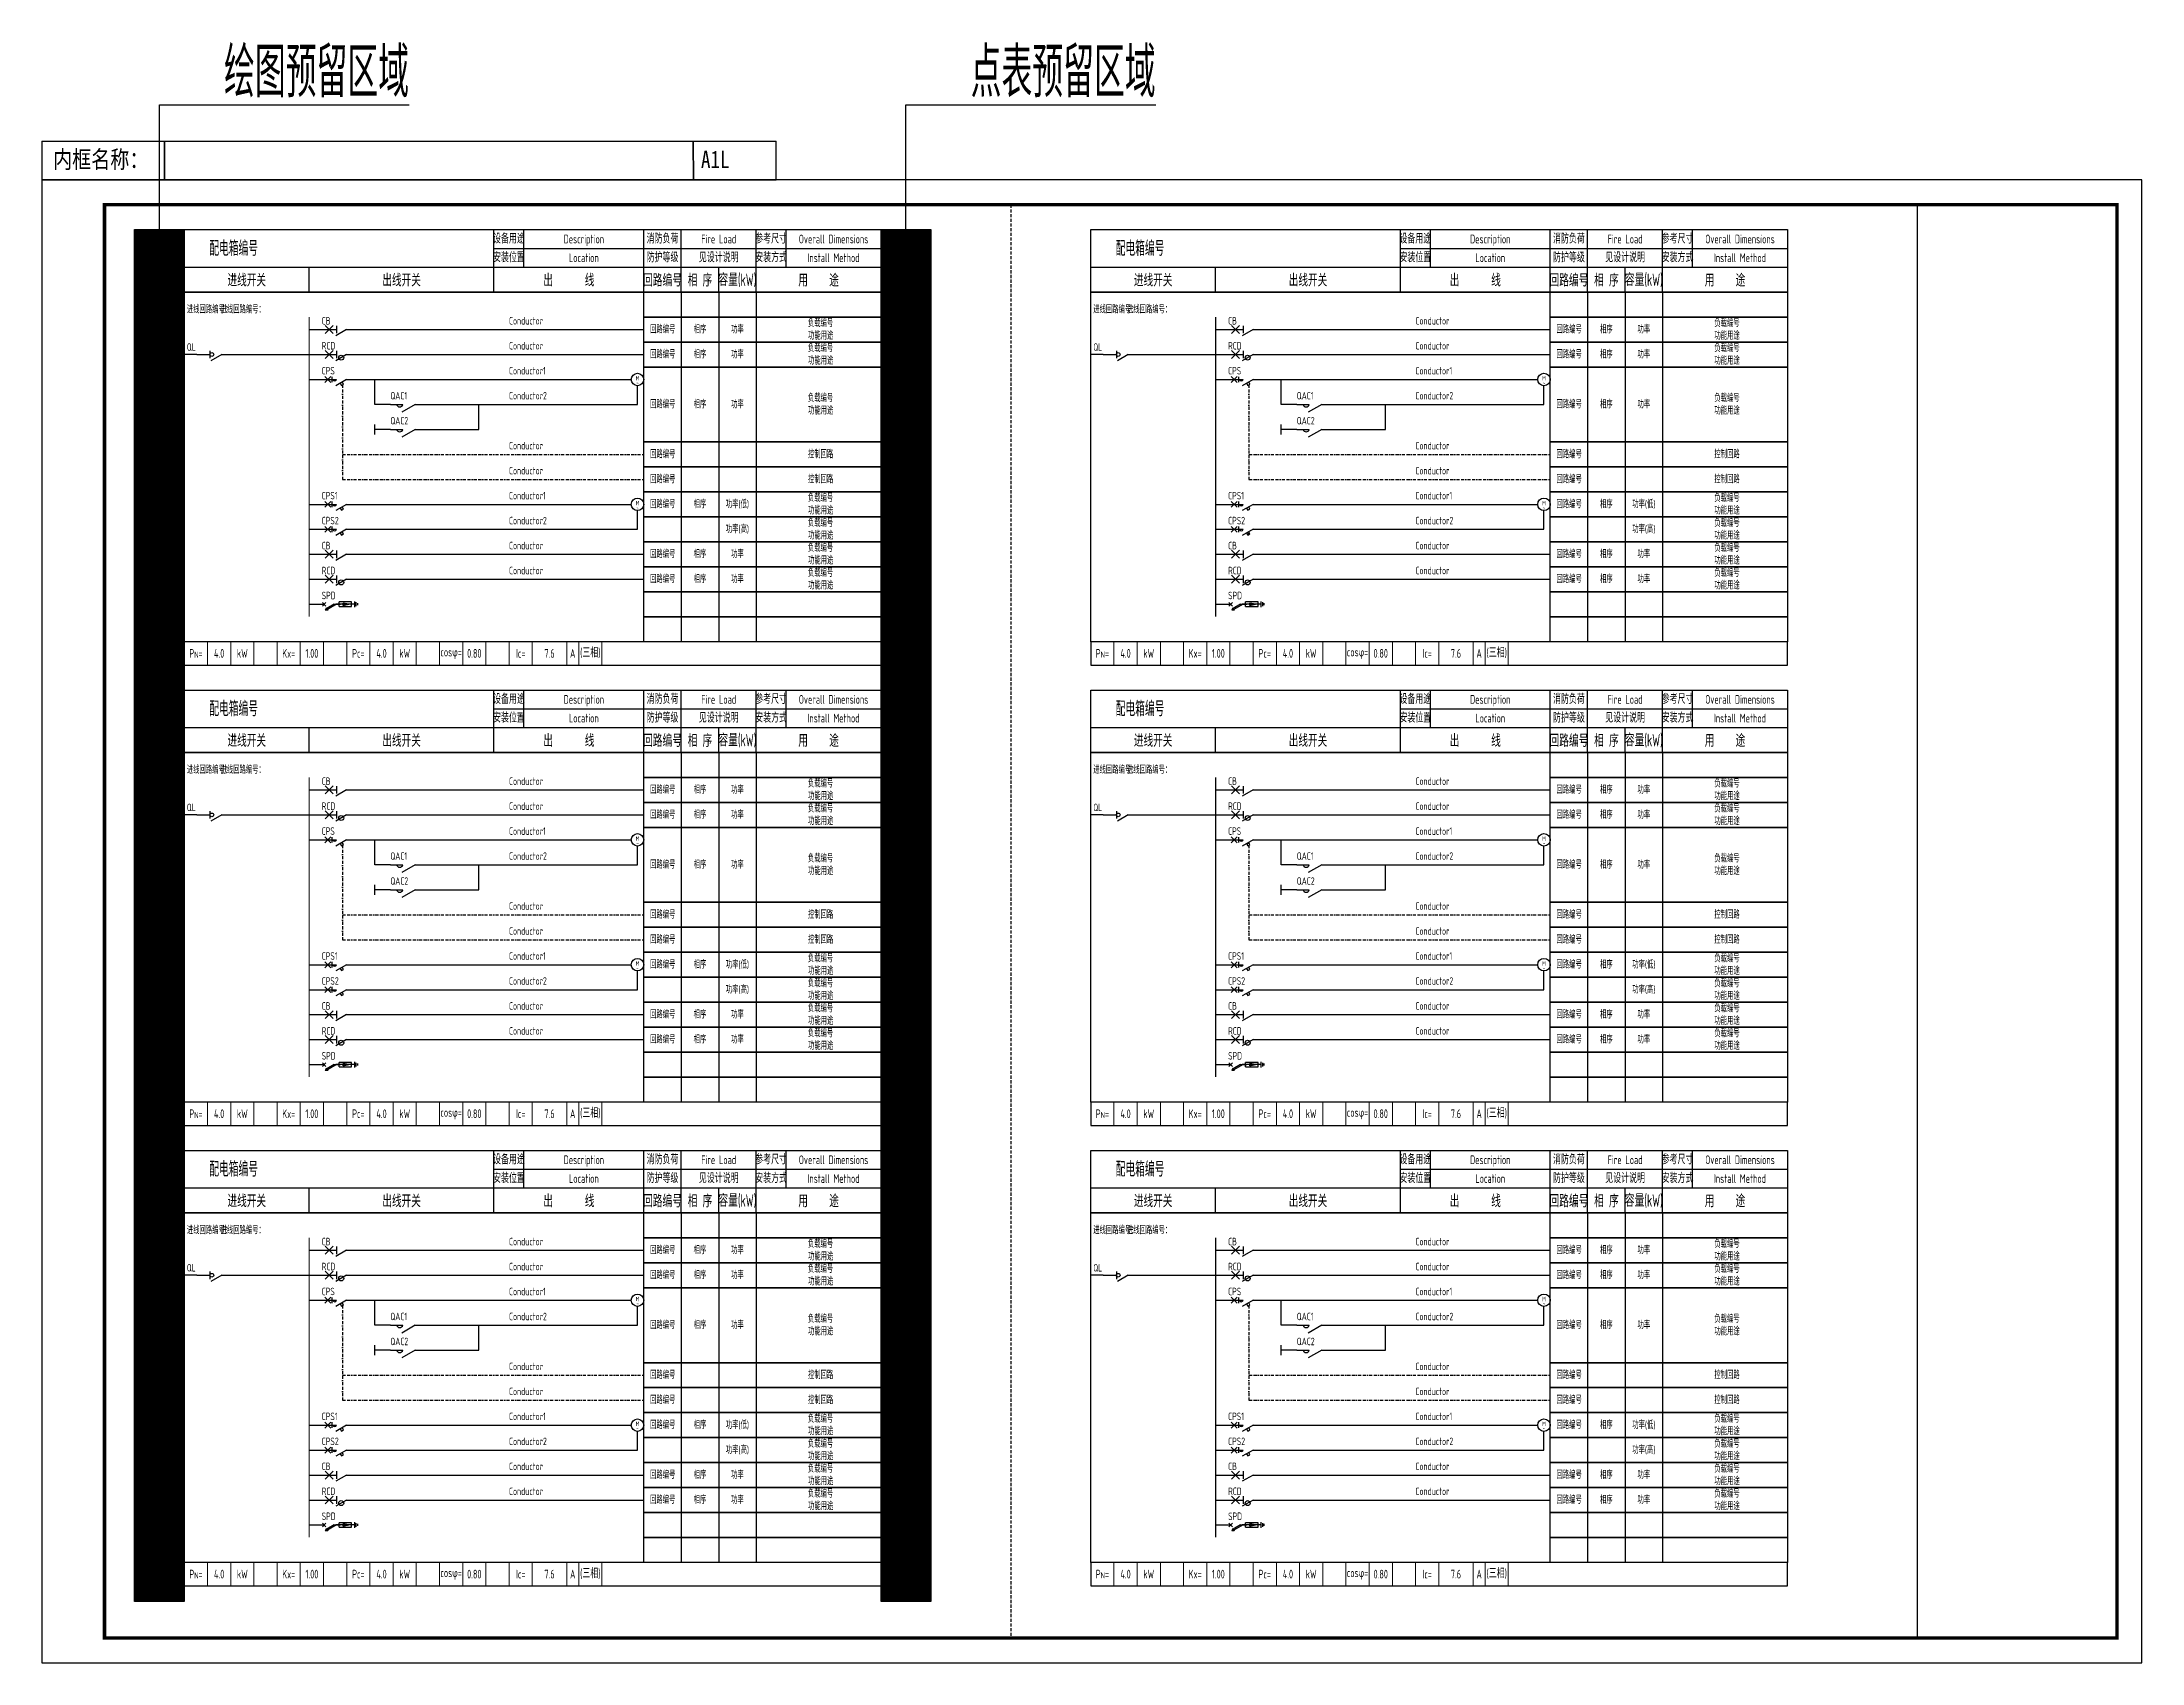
# Model space of a CAD drawing. Header units: millimetres. Extents: x -33464 to 217351, y -4000 to 120872.
# Drawn here: x 0 to 84100, y 0 to 64915 of the extents above; entities that cross this region are included whole.
import ezdxf
from ezdxf.enums import TextEntityAlignment as Align

# ---------------------------------------------------------------- set-up
doc = ezdxf.new("R2010")
doc.units = ezdxf.units.MM
doc.header["$LTSCALE"] = 500
doc.header["$MEASUREMENT"] = 0
for name, pattern in [('BORDER2', [0.875, 0.25, -0.125, 0.25, -0.125, 0, -0.125]), ('CONTINOUS', [2000000.0, 1000000.0, 1000000.0]), ('HIDDEN', [0.375, 0.25, -0.125])]:
    doc.linetypes.add(name, pattern=pattern)
for name, color, linetype in [('E-CTRL-WIRE', 3, 'BORDER2'), ('E-POWR-DEVC', 3, 'Continuous'), ('E-UNIV-AB', 1, 'Continuous'), ('E-UNIV-DIAG', 2, 'Continuous'), ('E-UNIV-EL', 140, 'Continuous'), ('E-UNIV-NOTE', 6, 'Continuous'), ('E-UNIV-Oppo', 3, 'Continuous'), ('E-UNIV-WIRE', 4, 'Continuous')]:
    doc.layers.add(name, color=color, linetype=linetype)
doc.layers.add('内框', color=8, linetype='Continuous', plot=False)
doc.layers.add('注释', color=7, linetype='Continuous', plot=False)
doc.styles.add('TH-STYLE3', font='tssdeng.shx', dxfattribs={"width": 0.7, "bigfont": 'tssdchn.shx'})
doc.styles.add('黑体', font='')
doc.styles.get('黑体').set_extended_font_data('SimHei')

msp = doc.modelspace()

# ---------------------------------------------------------------- texts
at = {"layer": 'E-UNIV-NOTE', "style": 'TH-STYLE3'}
for s, height, width, p in [('设备用途', 350, 0.7, (18700, 57025)), ('Description', 350, 0.7, (21700, 57025)), ('消防负荷', 350, 0.7, (24850, 57025)), ('Fire Load', 350, 0.7, (27100, 57025)), ('参考尺寸', 350, 0.7, (29200, 57025)), ('Overall Dimensions', 350, 0.7, (31700, 57025)), ('设备用途', 350, 0.7, (55000, 57025)), ('Description', 350, 0.7, (58000, 57025)), ('消防负荷', 350, 0.7, (61150, 57025)), ('Fire Load', 350, 0.7, (63400, 57025)), ('参考尺寸', 350, 0.7, (65500, 57025)), ('Overall Dimensions', 350, 0.7, (68000, 57025)), ('安装位置', 350, 0.7, (18700, 56275)), ('Location', 350, 0.7, (21700, 56275)), ('防护等级', 350, 0.7, (24850, 56275)), ('见设计说明', 350, 0.7, (27100, 56275)), ('安装方式', 350, 0.7, (29200, 56275)), ('Install Method', 350, 0.7, (31700, 56275)), ('安装位置', 350, 0.7, (55000, 56275)), ('Location', 350, 0.7, (58000, 56275)), ('防护等级', 350, 0.7, (61150, 56275)), ('见设计说明', 350, 0.7, (63400, 56275)), ('安装方式', 350, 0.7, (65500, 56275)), ('Install Method', 350, 0.7, (68000, 56275)), ('相序', 300, 0.65, (26350, 53400)), ('功率', 300, 0.65, (27850, 53400)), ('相序', 300, 0.65, (62650, 53400)), ('功率', 300, 0.65, (64150, 53400)), ('相序', 300, 0.65, (26350, 52400)), ('功率', 300, 0.65, (27850, 52400)), ('相序', 300, 0.65, (62650, 52400)), ('功率', 300, 0.65, (64150, 52400)), ('相序', 300, 0.65, (26350, 50400)), ('功率', 300, 0.65, (27850, 50400)), ('相序', 300, 0.65, (62650, 50400)), ('功率', 300, 0.65, (64150, 50400)), ('相序', 300, 0.65, (26350, 46400)), ('功率(低)', 300, 0.65, (27850, 46400)), ('相序', 300, 0.65, (62650, 46400)), ('功率(低)', 300, 0.65, (64150, 46400)), ('功率(高)', 300, 0.65, (27850, 45400)), ('功率(高)', 300, 0.65, (64150, 45400)), ('相序', 300, 0.65, (26350, 44400)), ('功率', 300, 0.65, (27850, 44400)), ('相序', 300, 0.65, (62650, 44400)), ('功率', 300, 0.65, (64150, 44400)), ('相序', 300, 0.65, (26350, 43400)), ('功率', 300, 0.65, (27850, 43400)), ('相序', 300, 0.65, (62650, 43400)), ('功率', 300, 0.65, (64150, 43400)), ('设备用途', 350, 0.7, (18700, 38589)), ('Description', 350, 0.7, (21700, 38589)), ('消防负荷', 350, 0.7, (24850, 38589)), ('Fire Load', 350, 0.7, (27100, 38589)), ('参考尺寸', 350, 0.7, (29200, 38589)), ('Overall Dimensions', 350, 0.7, (31700, 38589)), ('设备用途', 350, 0.7, (55000, 38589)), ('Description', 350, 0.7, (58000, 38589)), ('消防负荷', 350, 0.7, (61150, 38589)), ('Fire Load', 350, 0.7, (63400, 38589)), ('参考尺寸', 350, 0.7, (65500, 38589)), ('Overall Dimensions', 350, 0.7, (68000, 38589)), ('安装位置', 350, 0.7, (18700, 37839)), ('Location', 350, 0.7, (21700, 37839)), ('防护等级', 350, 0.7, (24850, 37839)), ('见设计说明', 350, 0.7, (27100, 37839)), ('安装方式', 350, 0.7, (29200, 37839)), ('Install Method', 350, 0.7, (31700, 37839)), ('安装位置', 350, 0.7, (55000, 37839)), ('Location', 350, 0.7, (58000, 37839)), ('防护等级', 350, 0.7, (61150, 37839)), ('见设计说明', 350, 0.7, (63400, 37839)), ('安装方式', 350, 0.7, (65500, 37839)), ('Install Method', 350, 0.7, (68000, 37839)), ('相序', 300, 0.65, (26350, 34964)), ('功率', 300, 0.65, (27850, 34964)), ('相序', 300, 0.65, (62650, 34964)), ('功率', 300, 0.65, (64150, 34964)), ('相序', 300, 0.65, (26350, 33964)), ('功率', 300, 0.65, (27850, 33964)), ('相序', 300, 0.65, (62650, 33964)), ('功率', 300, 0.65, (64150, 33964)), ('相序', 300, 0.65, (26350, 31964)), ('功率', 300, 0.65, (27850, 31964)), ('相序', 300, 0.65, (62650, 31964)), ('功率', 300, 0.65, (64150, 31964)), ('相序', 300, 0.65, (26350, 27964)), ('功率(低)', 300, 0.65, (27850, 27964)), ('相序', 300, 0.65, (62650, 27964)), ('功率(低)', 300, 0.65, (64150, 27964)), ('功率(高)', 300, 0.65, (27850, 26964)), ('功率(高)', 300, 0.65, (64150, 26964)), ('相序', 300, 0.65, (26350, 25964)), ('功率', 300, 0.65, (27850, 25964)), ('相序', 300, 0.65, (62650, 25964)), ('功率', 300, 0.65, (64150, 25964)), ('相序', 300, 0.65, (26350, 24964)), ('功率', 300, 0.65, (27850, 24964)), ('相序', 300, 0.65, (62650, 24964)), ('功率', 300, 0.65, (64150, 24964)), ('设备用途', 350, 0.7, (18700, 20152)), ('Description', 350, 0.7, (21700, 20152)), ('消防负荷', 350, 0.7, (24850, 20152)), ('Fire Load', 350, 0.7, (27100, 20152)), ('参考尺寸', 350, 0.7, (29200, 20152)), ('Overall Dimensions', 350, 0.7, (31700, 20152)), ('设备用途', 350, 0.7, (55000, 20152)), ('Description', 350, 0.7, (58000, 20152)), ('消防负荷', 350, 0.7, (61150, 20152)), ('Fire Load', 350, 0.7, (63400, 20152)), ('参考尺寸', 350, 0.7, (65500, 20152)), ('Overall Dimensions', 350, 0.7, (68000, 20152)), ('安装位置', 350, 0.7, (18700, 19402)), ('Location', 350, 0.7, (21700, 19402)), ('防护等级', 350, 0.7, (24850, 19402)), ('见设计说明', 350, 0.7, (27100, 19402)), ('安装方式', 350, 0.7, (29200, 19402)), ('Install Method', 350, 0.7, (31700, 19402)), ('安装位置', 350, 0.7, (55000, 19402)), ('Location', 350, 0.7, (58000, 19402)), ('防护等级', 350, 0.7, (61150, 19402)), ('见设计说明', 350, 0.7, (63400, 19402)), ('安装方式', 350, 0.7, (65500, 19402)), ('Install Method', 350, 0.7, (68000, 19402)), ('相序', 300, 0.65, (26350, 16527)), ('功率', 300, 0.65, (27850, 16527)), ('相序', 300, 0.65, (62650, 16527)), ('功率', 300, 0.65, (64150, 16527)), ('相序', 300, 0.65, (26350, 15527)), ('功率', 300, 0.65, (27850, 15527)), ('相序', 300, 0.65, (62650, 15527)), ('功率', 300, 0.65, (64150, 15527)), ('相序', 300, 0.65, (26350, 13527)), ('功率', 300, 0.65, (27850, 13527)), ('相序', 300, 0.65, (62650, 13527)), ('功率', 300, 0.65, (64150, 13527)), ('相序', 300, 0.65, (26350, 9527)), ('功率(低)', 300, 0.65, (27850, 9527)), ('相序', 300, 0.65, (62650, 9527)), ('功率(低)', 300, 0.65, (64150, 9527)), ('功率(高)', 300, 0.65, (27850, 8527)), ('功率(高)', 300, 0.65, (64150, 8527)), ('相序', 300, 0.65, (26350, 7527)), ('功率', 300, 0.65, (27850, 7527)), ('相序', 300, 0.65, (62650, 7527)), ('功率', 300, 0.65, (64150, 7527)), ('相序', 300, 0.65, (26350, 6527)), ('功率', 300, 0.65, (27850, 6527)), ('相序', 300, 0.65, (62650, 6527)), ('功率', 300, 0.65, (64150, 6527))]:
    msp.add_text(s, height=height, dxfattribs=dict(at, width=width)).set_placement(p, align=Align.MIDDLE_CENTER)
at = {"layer": 'E-UNIV-NOTE', "style": 'TH-STYLE3', "width": 0.65}
for s, height, p in [('配电箱编号', 600, (6700, 56650)), ('配电箱编号', 600, (43000, 56650)), ('负载编号', 300, (30673, 53650)), ('负载编号', 300, (66973, 53650)), ('回路编号', 300, (24350, 53400)), ('功能用途', 300, (30677, 53150)), ('回路编号', 300, (60650, 53400)), ('功能用途', 300, (66977, 53150)), ('回路编号', 300, (24350, 52400)), ('负载编号', 300, (30673, 52650)), ('功能用途', 300, (30677, 52150)), ('回路编号', 300, (60650, 52400)), ('负载编号', 300, (66973, 52650)), ('功能用途', 300, (66977, 52150)), ('回路编号', 300, (24350, 50400)), ('负载编号', 300, (30673, 50650)), ('回路编号', 300, (60650, 50400)), ('负载编号', 300, (66973, 50650)), ('功能用途', 300, (30677, 50150)), ('功能用途', 300, (66977, 50150)), ('回路编号', 300, (24350, 48400)), ('控制回路', 300, (30674, 48400)), ('回路编号', 300, (60650, 48400)), ('控制回路', 300, (66974, 48400)), ('回路编号', 300, (24350, 47400)), ('控制回路', 300, (30674, 47400)), ('回路编号', 300, (60650, 47400)), ('控制回路', 300, (66974, 47400)), ('回路编号', 300, (24350, 46400)), ('负载编号', 300, (30673, 46650)), ('功能用途', 300, (30677, 46150)), ('回路编号', 300, (60650, 46400)), ('负载编号', 300, (66973, 46650)), ('功能用途', 300, (66977, 46150)), ('负载编号', 300, (30673, 45650)), ('负载编号', 300, (66973, 45650)), ('回路编号', 300, (24350, 44400)), ('负载编号', 300, (30673, 44650)), ('功能用途', 300, (30677, 45150)), ('回路编号', 300, (60650, 44400)), ('负载编号', 300, (66973, 44650)), ('功能用途', 300, (66977, 45150)), ('负载编号', 300, (30673, 43650)), ('功能用途', 300, (30677, 44150)), ('负载编号', 300, (66973, 43650)), ('功能用途', 300, (66977, 44150)), ('回路编号', 300, (24350, 43400)), ('功能用途', 300, (30677, 43150)), ('回路编号', 300, (60650, 43400)), ('功能用途', 300, (66977, 43150)), ('配电箱编号', 600, (6700, 38214)), ('配电箱编号', 600, (43000, 38214)), ('负载编号', 300, (30673, 35214)), ('负载编号', 300, (66973, 35214)), ('回路编号', 300, (24350, 34964)), ('功能用途', 300, (30677, 34714)), ('回路编号', 300, (60650, 34964)), ('功能用途', 300, (66977, 34714)), ('回路编号', 300, (24350, 33964)), ('负载编号', 300, (30673, 34214)), ('功能用途', 300, (30677, 33714)), ('回路编号', 300, (60650, 33964)), ('负载编号', 300, (66973, 34214)), ('功能用途', 300, (66977, 33714)), ('回路编号', 300, (24350, 31964)), ('负载编号', 300, (30673, 32214)), ('回路编号', 300, (60650, 31964)), ('负载编号', 300, (66973, 32214)), ('功能用途', 300, (30677, 31714)), ('功能用途', 300, (66977, 31714)), ('回路编号', 300, (24350, 29964)), ('控制回路', 300, (30674, 29964)), ('回路编号', 300, (60650, 29964)), ('控制回路', 300, (66974, 29964)), ('回路编号', 300, (24350, 28964)), ('控制回路', 300, (30674, 28964)), ('回路编号', 300, (60650, 28964)), ('控制回路', 300, (66974, 28964)), ('回路编号', 300, (24350, 27964)), ('负载编号', 300, (30673, 28214)), ('功能用途', 300, (30677, 27714)), ('回路编号', 300, (60650, 27964)), ('负载编号', 300, (66973, 28214)), ('功能用途', 300, (66977, 27714)), ('负载编号', 300, (30673, 27214)), ('负载编号', 300, (66973, 27214)), ('回路编号', 300, (24350, 25964)), ('负载编号', 300, (30673, 26214)), ('功能用途', 300, (30677, 26714)), ('回路编号', 300, (60650, 25964)), ('负载编号', 300, (66973, 26214)), ('功能用途', 300, (66977, 26714)), ('负载编号', 300, (30673, 25214)), ('功能用途', 300, (30677, 25714)), ('负载编号', 300, (66973, 25214)), ('功能用途', 300, (66977, 25714)), ('回路编号', 300, (24350, 24964)), ('功能用途', 300, (30677, 24714)), ('回路编号', 300, (60650, 24964)), ('功能用途', 300, (66977, 24714)), ('配电箱编号', 600, (6700, 19777)), ('配电箱编号', 600, (43000, 19777)), ('负载编号', 300, (30673, 16777)), ('负载编号', 300, (66973, 16777)), ('回路编号', 300, (24350, 16527)), ('功能用途', 300, (30677, 16277)), ('回路编号', 300, (60650, 16527)), ('功能用途', 300, (66977, 16277)), ('回路编号', 300, (24350, 15527)), ('负载编号', 300, (30673, 15777)), ('功能用途', 300, (30677, 15277)), ('回路编号', 300, (60650, 15527)), ('负载编号', 300, (66973, 15777)), ('功能用途', 300, (66977, 15277)), ('回路编号', 300, (24350, 13527)), ('负载编号', 300, (30673, 13777)), ('功能用途', 300, (30677, 13277)), ('回路编号', 300, (60650, 13527)), ('负载编号', 300, (66973, 13777)), ('功能用途', 300, (66977, 13277)), ('回路编号', 300, (24350, 11527)), ('控制回路', 300, (30674, 11527)), ('回路编号', 300, (60650, 11527)), ('控制回路', 300, (66974, 11527)), ('回路编号', 300, (24350, 10527)), ('控制回路', 300, (30674, 10527)), ('回路编号', 300, (60650, 10527)), ('控制回路', 300, (66974, 10527)), ('回路编号', 300, (24350, 9527)), ('负载编号', 300, (30673, 9777)), ('功能用途', 300, (30677, 9277)), ('回路编号', 300, (60650, 9527)), ('负载编号', 300, (66973, 9777)), ('功能用途', 300, (66977, 9277)), ('负载编号', 300, (30673, 8777)), ('功能用途', 300, (30677, 8277)), ('负载编号', 300, (66973, 8777)), ('功能用途', 300, (66977, 8277)), ('回路编号', 300, (24350, 7527)), ('负载编号', 300, (30673, 7777)), ('回路编号', 300, (60650, 7527)), ('负载编号', 300, (66973, 7777)), ('负载编号', 300, (30673, 6777)), ('功能用途', 300, (30677, 7277)), ('负载编号', 300, (66973, 6777)), ('功能用途', 300, (66977, 7277)), ('回路编号', 300, (24350, 6527)), ('功能用途', 300, (30677, 6277)), ('回路编号', 300, (60650, 6527)), ('功能用途', 300, (66977, 6277))]:
    msp.add_text(s, height=height, dxfattribs=at).set_placement(p, align=Align.MIDDLE_LEFT)
at = {"layer": 'E-UNIV-NOTE', "style": 'TH-STYLE3'}
for s, width, p in [('进线开关', 0.7, (8200, 55400)), ('出线开关', 0.7, (14400, 55400)), ('出      线', 0.7, (21100, 55400)), ('回路编号', 0.6, (24850, 55400)), ('相 序', 0.7, (26350, 55400)), ('容量(kW)', 0.6, (27850, 55400)), ('用    途', 0.7, (31100, 55400)), ('进线开关', 0.7, (44500, 55400)), ('出线开关', 0.7, (50700, 55400)), ('出      线', 0.7, (57400, 55400)), ('回路编号', 0.6, (61150, 55400)), ('相 序', 0.7, (62650, 55400)), ('容量(kW)', 0.6, (64150, 55400)), ('用    途', 0.7, (67400, 55400)), ('进线开关', 0.7, (8200, 36964)), ('出线开关', 0.7, (14400, 36964)), ('出      线', 0.7, (21100, 36964)), ('回路编号', 0.6, (24850, 36964)), ('相 序', 0.7, (26350, 36964)), ('容量(kW)', 0.6, (27850, 36964)), ('用    途', 0.7, (31100, 36964)), ('进线开关', 0.7, (44500, 36964)), ('出线开关', 0.7, (50700, 36964)), ('出      线', 0.7, (57400, 36964)), ('回路编号', 0.6, (61150, 36964)), ('相 序', 0.7, (62650, 36964)), ('容量(kW)', 0.6, (64150, 36964)), ('用    途', 0.7, (67400, 36964)), ('进线开关', 0.7, (8200, 18527)), ('出线开关', 0.7, (14400, 18527)), ('出      线', 0.7, (21100, 18527)), ('回路编号', 0.6, (24850, 18527)), ('相 序', 0.7, (26350, 18527)), ('容量(kW)', 0.6, (27850, 18527)), ('用    途', 0.7, (31100, 18527)), ('进线开关', 0.7, (44500, 18527)), ('出线开关', 0.7, (50700, 18527)), ('出      线', 0.7, (57400, 18527)), ('回路编号', 0.6, (61150, 18527)), ('相 序', 0.7, (62650, 18527)), ('容量(kW)', 0.6, (64150, 18527)), ('用    途', 0.7, (67400, 18527))]:
    msp.add_text(s, height=500, dxfattribs=dict(at, width=width)).set_placement(p, align=Align.MIDDLE)
at = {"layer": 'E-UNIV-NOTE', "style": 'TH-STYLE3', "width": 0.65}
for s, p in [('进线回路编号：', (5800, 54200)), ('进线回路编号：', (7150, 54200)), ('CB', (11200, 53750)), ('Conductor', (18700, 53750)), ('进线回路编号：', (42100, 54200)), ('进线回路编号：', (43450, 54200)), ('CB', (47500, 53750)), ('Conductor', (55000, 53750)), ('QL', (5800, 52700)), ('RCD', (11200, 52750)), ('Conductor', (18700, 52750)), ('QL', (42100, 52700)), ('RCD', (47500, 52750)), ('Conductor', (55000, 52750)), ('CPS', (11200, 51750)), ('Conductor1', (18700, 51750)), ('CPS', (47500, 51750)), ('Conductor1', (55000, 51750)), ('QAC1', (13950, 50750)), ('Conductor2', (18700, 50750)), ('QAC1', (50250, 50750)), ('Conductor2', (55000, 50750)), ('QAC2', (13950, 49750)), ('QAC2', (50250, 49750)), ('Conductor', (18700, 48750)), ('Conductor', (55000, 48750)), ('Conductor', (18700, 47750)), ('Conductor', (55000, 47750)), ('CPS1', (11200, 46750)), ('Conductor1', (18700, 46750)), ('CPS1', (47500, 46750)), ('Conductor1', (55000, 46750)), ('CPS2', (11200, 45750)), ('Conductor2', (18700, 45750)), ('CPS2', (47500, 45750)), ('Conductor2', (55000, 45750)), ('CB', (11200, 44750)), ('Conductor', (18700, 44750)), ('CB', (47500, 44750)), ('Conductor', (55000, 44750)), ('RCD', (11200, 43750)), ('Conductor', (18700, 43750)), ('RCD', (47500, 43750)), ('Conductor', (55000, 43750)), ('SPD', (11200, 42750)), ('SPD', (47500, 42750)), ('进线回路编号：', (5800, 35764)), ('进线回路编号：', (7150, 35764)), ('CB', (11200, 35314)), ('Conductor', (18700, 35314)), ('进线回路编号：', (42100, 35764)), ('进线回路编号：', (43450, 35764)), ('CB', (47500, 35314)), ('Conductor', (55000, 35314)), ('QL', (5800, 34264)), ('RCD', (11200, 34314)), ('Conductor', (18700, 34314)), ('QL', (42100, 34264)), ('RCD', (47500, 34314)), ('Conductor', (55000, 34314)), ('CPS', (11200, 33314)), ('Conductor1', (18700, 33314)), ('CPS', (47500, 33314)), ('Conductor1', (55000, 33314)), ('QAC1', (13950, 32314)), ('Conductor2', (18700, 32314)), ('QAC1', (50250, 32314)), ('Conductor2', (55000, 32314)), ('QAC2', (13950, 31314)), ('QAC2', (50250, 31314)), ('Conductor', (18700, 30314)), ('Conductor', (55000, 30314)), ('Conductor', (18700, 29314)), ('Conductor', (55000, 29314)), ('CPS1', (11200, 28314)), ('Conductor1', (18700, 28314)), ('CPS1', (47500, 28314)), ('Conductor1', (55000, 28314)), ('CPS2', (11200, 27314)), ('Conductor2', (18700, 27314)), ('CPS2', (47500, 27314)), ('Conductor2', (55000, 27314)), ('CB', (11200, 26314)), ('Conductor', (18700, 26314)), ('CB', (47500, 26314)), ('Conductor', (55000, 26314)), ('RCD', (11200, 25314)), ('Conductor', (18700, 25314)), ('RCD', (47500, 25314)), ('Conductor', (55000, 25314)), ('SPD', (11200, 24314)), ('SPD', (47500, 24314)), ('进线回路编号：', (5800, 17327)), ('进线回路编号：', (7150, 17327)), ('CB', (11200, 16878)), ('Conductor', (18700, 16877)), ('进线回路编号：', (42100, 17327)), ('进线回路编号：', (43450, 17327)), ('CB', (47500, 16878)), ('Conductor', (55000, 16877)), ('RCD', (11200, 15878)), ('Conductor', (18700, 15877)), ('RCD', (47500, 15878)), ('Conductor', (55000, 15877)), ('QL', (5800, 15827)), ('QL', (42100, 15827)), ('CPS', (11200, 14878)), ('Conductor1', (18700, 14877)), ('CPS', (47500, 14878)), ('Conductor1', (55000, 14877)), ('QAC1', (13950, 13877)), ('Conductor2', (18700, 13877)), ('QAC1', (50250, 13877)), ('Conductor2', (55000, 13877)), ('QAC2', (13950, 12877)), ('QAC2', (50250, 12877)), ('Conductor', (18700, 11877)), ('Conductor', (55000, 11877)), ('Conductor', (18700, 10877)), ('Conductor', (55000, 10877)), ('CPS1', (11200, 9878)), ('Conductor1', (18700, 9877)), ('CPS1', (47500, 9878)), ('Conductor1', (55000, 9877)), ('CPS2', (11200, 8878)), ('Conductor2', (18700, 8877)), ('CPS2', (47500, 8878)), ('Conductor2', (55000, 8877)), ('CB', (11200, 7878)), ('Conductor', (18700, 7877)), ('CB', (47500, 7878)), ('Conductor', (55000, 7877)), ('RCD', (11200, 6878)), ('Conductor', (18700, 6877)), ('RCD', (47500, 6878)), ('Conductor', (55000, 6877)), ('SPD', (11200, 5877)), ('SPD', (47500, 5877))]:
    msp.add_text(s, height=300, rotation=359.99978, dxfattribs=at).set_placement(p, align=Align.MIDDLE_LEFT)
at = {"layer": '注释', "style": 'TH-STYLE3', "width": 0.65}
for s, p in [('绘图预留区域', (14700, 63700)), ('点表预留区域', (44600, 63700))]:
    msp.add_text(s, height=2000, dxfattribs=at).set_placement(p, align=Align.MIDDLE_RIGHT)

# ---------------------------------------------------------------- blocks, each defined once
blk = doc.blocks.new('THAPE_A1L_inner')
at = {"layer": '内框'}
for p, q in [((0, 609.4), (0, 594)), ((0, 609.4), (294, 609.4)), ((49, 594), (49, 609.4)), ((49, 609.4), (49, 594)), ((260.87, 594), (260.84, 609.4)), ((260.84, 609.4), (260.87, 594)), ((294, 594), (294, 609.4)), ((0, 594), (49, 594)), ((28, 594), (0, 594)), ((84, 594), (28, 594)), ((49, 594), (260.87, 594)), ((196, 594), (84, 594)), ((294, 594), (196, 594)), ((260.87, 594), (294, 594))]:
    blk.add_line(p, q, dxfattribs=at)
blk.add_lwpolyline([(0, 0), (841, 0), (841, 594), (0, 594)], close=True, dxfattribs=at)
at = {"layer": '内框', "const_width": 1.4}
blk.add_lwpolyline([(25, 584), (25, 10), (831, 10), (831, 584)], close=True, dxfattribs=at)
at = {"layer": '内框', "const_width": 0.5}
blk.add_lwpolyline([(751, 584), (751, 10)], dxfattribs=at)
at = {"layer": '内框', "style": '黑体', "width": 0.8}
for s, p in [('内框名称：', (4.43, 598.65)), ('A1L', (263.9, 598.64))]:
    blk.add_text(s, height=7, dxfattribs=at).set_placement(p)
blk.add_attdef('内框名称', (51.53, 598.63), '', height=7, dxfattribs=at)
blk = doc.blocks.new('E-BQL102-1')
at = {"layer": 'E-UNIV-Oppo'}
for p, q in [((0, 0), (5.25, 0)), ((5.25, 1.5), (5.25, -1.5)), ((10, 0), (12.5, 0))]:
    blk.add_line(p, q, dxfattribs=at)
blk.add_lwpolyline([(10, 0), (5.67, -2.5)], dxfattribs=at)
blk.add_circle((6, 0), 0.75, dxfattribs=at)
blk = doc.blocks.new('E-BCB101')
at = {"layer": 'E-UNIV-Oppo'}
for p, q in [((0, 0), (6, 0)), ((1.41, 1.59), (4.59, -1.59)), ((4.59, 1.59), (1.41, -1.59)), ((6, 1.5), (6, -1.5)), ((10, 0), (12.5, 0))]:
    blk.add_line(p, q, dxfattribs=at)
blk.add_lwpolyline([(10, 0), (5.67, -2.5)], dxfattribs=at)
blk = doc.blocks.new('E-BCB102')
at = {"layer": 'E-UNIV-Oppo'}
for p, q in [((0, 0), (6, 0)), ((1.41, 1.59), (4.59, -1.59)), ((4.59, 1.59), (1.41, -1.59)), ((6, 1.5), (6, -1.5)), ((10, 0), (12.5, 0))]:
    blk.add_line(p, q, dxfattribs=at)
blk.add_lwpolyline([(10, 0), (5.67, -2.5)], dxfattribs=at)
blk.add_circle((7.83, -1.25), 1, dxfattribs=at)
blk = doc.blocks.new('E-BCB103')
at = {"layer": 'E-UNIV-Oppo'}
h = blk.add_hatch(dxfattribs=at)
h.set_pattern_fill('ANSI31', color=256, scale=100)
h.set_pattern_definition([(45, (-215, -405), (-8.83883, 8.83883), [])])
h.paths.add_polyline_path([(8.27, -1), (7.4, -1.5), (7.9, -2.37), (8.77, -1.87)])
for p, q in [((0, 0), (6, 0)), ((1.24, 1.19), (3.63, -1.19)), ((3.63, 1.19), (1.24, -1.19)), ((4.12, 1.12), (4.12, -1.12)), ((10, 0), (12.5, 0))]:
    blk.add_line(p, q, dxfattribs=at)
for points in [[(10, 0), (5.67, -2.5)], [(7.4, -1.5), (7.9, -2.37), (8.77, -1.87), (8.27, -1)]]:
    blk.add_lwpolyline(points, dxfattribs=at)
blk.add_arc((5.25, 0.2), 0.776, 195, 345, dxfattribs=at)
blk = doc.blocks.new('Motor')
blk.add_circle((0, 0), 10)
at = {"layer": 'E-UNIV-EL', "style": 'TH-STYLE3', "width": 0.7}
for s, p in [('M', (0, 2)), ('~', (0, -6))]:
    blk.add_text(s, height=7.2, dxfattribs=at).set_placement(p, align=Align.MIDDLE)
blk = doc.blocks.new('E-BKM101')
at = {"layer": 'E-UNIV-Oppo'}
for points in [[(0, 0), (5, 0)], [(10, 0), (4.59, -3.12)], [(10, 0), (12.5, 0)]]:
    blk.add_lwpolyline(points, dxfattribs=at)
blk.add_arc((3.75, 0.33), 1.29, 195, 345, dxfattribs=at)
blk = doc.blocks.new('E-BSP101')
at = {"layer": 'E-POWR-DEVC', "linetype": 'CONTINOUS'}
blk.add_hatch(color=256, dxfattribs=at).paths.add_polyline_path([(13.66, 0.49), (13.66, -0.49), (15.93, 0)])
blk.add_hatch(color=256, dxfattribs=at).paths.add_polyline_path([(13.66, 0.49), (13.66, -0.49), (15.93, 0)])
at = {"layer": 'E-UNIV-Oppo'}
h = blk.add_hatch(dxfattribs=at)
h.set_pattern_fill('ANSI31', color=256, scale=100)
h.set_pattern_definition([(45, (0, 0), (-112.25, 112.25), [])])
h.paths.add_polyline_path([(7.45, -2.34), (6.45, -2.34), (6.95, -1.47)])
at = {"layer": 'E-POWR-DEVC', "linetype": 'CONTINOUS'}
for p, q in [((18.25, 0), (10.65, 0)), ((17, 0.9), (11.99, 0.9)), ((17, 0.9), (11.99, 0.9)), ((15.93, 0), (13.66, 0.49)), ((13.66, -0.49), (13.66, 0.49)), ((15.93, 0), (13.66, 0.49)), ((13.66, -0.49), (13.66, 0.49)), ((17, -0.9), (17, 0.9)), ((17, -0.9), (17, 0.9)), ((17, -0.9), (17, 0.9)), ((17, -0.9), (17, 0.9)), ((18.25, -1.13), (18.25, 1.13)), ((18.87, -0.76), (18.87, 0.76)), ((19.5, -0.4), (19.5, 0.4)), ((11.99, -0.9), (17, -0.9)), ((11.99, -0.9), (17, -0.9)), ((13.66, -0.49), (15.93, 0)), ((13.66, -0.49), (15.93, 0))]:
    blk.add_line(p, q, dxfattribs=at)
at = {"layer": 'E-POWR-DEVC', "linetype": 'Continuous'}
blk.add_line((11.99, -0.9), (11.99, 0.9), dxfattribs=at)
blk.add_line((11.99, -0.9), (11.99, 0.9), dxfattribs=at)
at = {"layer": 'E-UNIV-Oppo'}
for p, q in [((0, 0), (6, 0)), ((5.29, -0.71), (6.71, 0.71)), ((5.29, 0.71), (6.71, -0.71)), ((10, 0), (7.07, -1.69)), ((11, 0), (7.32, -2.12)), ((10, 0), (12.5, 0)), ((6.95, -1.47), (6.45, -2.34)), ((7.45, -2.34), (6.45, -2.34)), ((6.95, -1.47), (7.45, -2.34))]:
    blk.add_line(p, q, dxfattribs=at)
blk = doc.blocks.new('*T37')
at = {"layer": 'Defpoints', "color": 8, "linetype": 'ByBlock', "lineweight": 0, "transparency": 16777216}
for p, q in [((0, 0), (16723, 0)), ((0, 0), (0, -936)), ((929, 0), (929, -936)), ((1858, 0), (1858, -936)), ((2787, 0), (2787, -936)), ((3716, 0), (3716, -936)), ((4645, 0), (4645, -936)), ((5574, 0), (5574, -936)), ((6504, 0), (6504, -936)), ((7433, 0), (7433, -936)), ((8362, 0), (8362, -936)), ((9291, 0), (9291, -936)), ((10220, 0), (10220, -936)), ((11149, 0), (11149, -936)), ((12078, 0), (12078, -936)), ((13007, 0), (13007, -936)), ((13936, 0), (13936, -936)), ((15314, 0), (15314, -936)), ((15794, 0), (15794, -936)), ((16723, 0), (16723, -936)), ((0, -936), (16723, -936))]:
    blk.add_line(p, q, dxfattribs=at)
at = {"layer": 'E-UNIV-DIAG', "transparency": 16777216, "char_height": 350, "attachment_point": 5, "style": 'TH-STYLE3'}
for s, insert, width in [('P{\\H0.71429x;N}=', (465, -468), 926.07), ('kW', (2323, -468), 926.07), ('Kx=', (4181, -468), 926.07), ('Pc=', (6968, -468), 926.07), ('kW', (8826, -468), 926.07), ('cosφ=', (10684, -468), 926.07), ('Ic=', (13472, -468), 926.07), ('A ', (15554, -468), 477.44), ('(三相)', (16259, -468), 926.07)]:
    blk.add_mtext(s, dxfattribs=dict(at, insert=insert, width=width))
at = {"layer": 'E-UNIV-DIAG', "color": 6, "transparency": 16777216, "char_height": 350, "attachment_point": 5, "style": 'TH-STYLE3'}
for s, insert, width in [('4.0', (1394, -468), 926.07), ('1.00', (5110, -468), 926.07), ('4.0', (7897, -468), 926.07), ('0.80', (11613, -468), 926.07), ('7.6', (14625, -468), 1374.7)]:
    blk.add_mtext(s, dxfattribs=dict(at, insert=insert, width=width))
blk = doc.blocks.new('*T85')
at = {"layer": 'Defpoints', "color": 8, "linetype": 'ByBlock', "lineweight": 0, "transparency": 16777216}
for p, q in [((0, 0), (16723, 0)), ((0, 0), (0, -936)), ((929, 0), (929, -936)), ((1858, 0), (1858, -936)), ((2787, 0), (2787, -936)), ((3716, 0), (3716, -936)), ((4645, 0), (4645, -936)), ((5574, 0), (5574, -936)), ((6504, 0), (6504, -936)), ((7433, 0), (7433, -936)), ((8362, 0), (8362, -936)), ((9291, 0), (9291, -936)), ((10220, 0), (10220, -936)), ((11149, 0), (11149, -936)), ((12078, 0), (12078, -936)), ((13007, 0), (13007, -936)), ((13936, 0), (13936, -936)), ((15314, 0), (15314, -936)), ((15794, 0), (15794, -936)), ((16723, 0), (16723, -936)), ((0, -936), (16723, -936))]:
    blk.add_line(p, q, dxfattribs=at)
at = {"layer": 'E-UNIV-DIAG', "transparency": 16777216, "char_height": 350, "attachment_point": 5, "style": 'TH-STYLE3'}
for s, insert, width in [('P{\\H0.71429x;N}=', (465, -468), 926.07), ('kW', (2323, -468), 926.07), ('Kx=', (4181, -468), 926.07), ('Pc=', (6968, -468), 926.07), ('kW', (8826, -468), 926.07), ('cosφ=', (10684, -468), 926.07), ('Ic=', (13472, -468), 926.07), ('A ', (15554, -468), 477.44), ('(三相)', (16259, -468), 926.07)]:
    blk.add_mtext(s, dxfattribs=dict(at, insert=insert, width=width))
at = {"layer": 'E-UNIV-DIAG', "color": 6, "transparency": 16777216, "char_height": 350, "attachment_point": 5, "style": 'TH-STYLE3'}
for s, insert, width in [('4.0', (1394, -468), 926.07), ('1.00', (5110, -468), 926.07), ('4.0', (7897, -468), 926.07), ('0.80', (11613, -468), 926.07), ('7.6', (14625, -468), 1374.7)]:
    blk.add_mtext(s, dxfattribs=dict(at, insert=insert, width=width))
blk = doc.blocks.new('*T86')
at = {"layer": 'Defpoints', "color": 8, "linetype": 'ByBlock', "lineweight": 0, "transparency": 16777216}
for p, q in [((0, 0), (16723, 0)), ((0, 0), (0, -936)), ((929, 0), (929, -936)), ((1858, 0), (1858, -936)), ((2787, 0), (2787, -936)), ((3716, 0), (3716, -936)), ((4645, 0), (4645, -936)), ((5574, 0), (5574, -936)), ((6504, 0), (6504, -936)), ((7433, 0), (7433, -936)), ((8362, 0), (8362, -936)), ((9291, 0), (9291, -936)), ((10220, 0), (10220, -936)), ((11149, 0), (11149, -936)), ((12078, 0), (12078, -936)), ((13007, 0), (13007, -936)), ((13936, 0), (13936, -936)), ((15314, 0), (15314, -936)), ((15794, 0), (15794, -936)), ((16723, 0), (16723, -936)), ((0, -936), (16723, -936))]:
    blk.add_line(p, q, dxfattribs=at)
at = {"layer": 'E-UNIV-DIAG', "transparency": 16777216, "char_height": 350, "attachment_point": 5, "style": 'TH-STYLE3'}
for s, insert, width in [('P{\\H0.71429x;N}=', (465, -468), 926.07), ('kW', (2323, -468), 926.07), ('Kx=', (4181, -468), 926.07), ('Pc=', (6968, -468), 926.07), ('kW', (8826, -468), 926.07), ('cosφ=', (10684, -468), 926.07), ('Ic=', (13472, -468), 926.07), ('A ', (15554, -468), 477.44), ('(三相)', (16259, -468), 926.07)]:
    blk.add_mtext(s, dxfattribs=dict(at, insert=insert, width=width))
at = {"layer": 'E-UNIV-DIAG', "color": 6, "transparency": 16777216, "char_height": 350, "attachment_point": 5, "style": 'TH-STYLE3'}
for s, insert, width in [('4.0', (1394, -468), 926.07), ('1.00', (5110, -468), 926.07), ('4.0', (7897, -468), 926.07), ('0.80', (11613, -468), 926.07), ('7.6', (14625, -468), 1374.7)]:
    blk.add_mtext(s, dxfattribs=dict(at, insert=insert, width=width))
blk = doc.blocks.new('*T89')
at = {"layer": 'Defpoints', "color": 8, "linetype": 'ByBlock', "lineweight": 0, "transparency": 16777216}
for p, q in [((0, 0), (16723, 0)), ((0, 0), (0, -936)), ((929, 0), (929, -936)), ((1858, 0), (1858, -936)), ((2787, 0), (2787, -936)), ((3716, 0), (3716, -936)), ((4645, 0), (4645, -936)), ((5574, 0), (5574, -936)), ((6504, 0), (6504, -936)), ((7433, 0), (7433, -936)), ((8362, 0), (8362, -936)), ((9291, 0), (9291, -936)), ((10220, 0), (10220, -936)), ((11149, 0), (11149, -936)), ((12078, 0), (12078, -936)), ((13007, 0), (13007, -936)), ((13936, 0), (13936, -936)), ((15314, 0), (15314, -936)), ((15794, 0), (15794, -936)), ((16723, 0), (16723, -936)), ((0, -936), (16723, -936))]:
    blk.add_line(p, q, dxfattribs=at)
at = {"layer": 'E-UNIV-DIAG', "transparency": 16777216, "char_height": 350, "attachment_point": 5, "style": 'TH-STYLE3'}
for s, insert, width in [('P{\\H0.71429x;N}=', (465, -468), 926.07), ('kW', (2323, -468), 926.07), ('Kx=', (4181, -468), 926.07), ('Pc=', (6968, -468), 926.07), ('kW', (8826, -468), 926.07), ('cosφ=', (10684, -468), 926.07), ('Ic=', (13472, -468), 926.07), ('A ', (15554, -468), 477.44), ('(三相)', (16259, -468), 926.07)]:
    blk.add_mtext(s, dxfattribs=dict(at, insert=insert, width=width))
at = {"layer": 'E-UNIV-DIAG', "color": 6, "transparency": 16777216, "char_height": 350, "attachment_point": 5, "style": 'TH-STYLE3'}
for s, insert, width in [('4.0', (1394, -468), 926.07), ('1.00', (5110, -468), 926.07), ('4.0', (7897, -468), 926.07), ('0.80', (11613, -468), 926.07), ('7.6', (14625, -468), 1374.7)]:
    blk.add_mtext(s, dxfattribs=dict(at, insert=insert, width=width))
blk = doc.blocks.new('*T87')
at = {"layer": 'Defpoints', "color": 8, "linetype": 'ByBlock', "lineweight": 0, "transparency": 16777216}
for p, q in [((0, 0), (16723, 0)), ((0, 0), (0, -936)), ((929, 0), (929, -936)), ((1858, 0), (1858, -936)), ((2787, 0), (2787, -936)), ((3716, 0), (3716, -936)), ((4645, 0), (4645, -936)), ((5574, 0), (5574, -936)), ((6504, 0), (6504, -936)), ((7433, 0), (7433, -936)), ((8362, 0), (8362, -936)), ((9291, 0), (9291, -936)), ((10220, 0), (10220, -936)), ((11149, 0), (11149, -936)), ((12078, 0), (12078, -936)), ((13007, 0), (13007, -936)), ((13936, 0), (13936, -936)), ((15314, 0), (15314, -936)), ((15794, 0), (15794, -936)), ((16723, 0), (16723, -936)), ((0, -936), (16723, -936))]:
    blk.add_line(p, q, dxfattribs=at)
at = {"layer": 'E-UNIV-DIAG', "transparency": 16777216, "char_height": 350, "attachment_point": 5, "style": 'TH-STYLE3'}
for s, insert, width in [('P{\\H0.71429x;N}=', (465, -468), 926.07), ('kW', (2323, -468), 926.07), ('Kx=', (4181, -468), 926.07), ('Pc=', (6968, -468), 926.07), ('kW', (8826, -468), 926.07), ('cosφ=', (10684, -468), 926.07), ('Ic=', (13472, -468), 926.07), ('A ', (15554, -468), 477.44), ('(三相)', (16259, -468), 926.07)]:
    blk.add_mtext(s, dxfattribs=dict(at, insert=insert, width=width))
at = {"layer": 'E-UNIV-DIAG', "color": 6, "transparency": 16777216, "char_height": 350, "attachment_point": 5, "style": 'TH-STYLE3'}
for s, insert, width in [('4.0', (1394, -468), 926.07), ('1.00', (5110, -468), 926.07), ('4.0', (7897, -468), 926.07), ('0.80', (11613, -468), 926.07), ('7.6', (14625, -468), 1374.7)]:
    blk.add_mtext(s, dxfattribs=dict(at, insert=insert, width=width))
blk = doc.blocks.new('*T88')
at = {"layer": 'Defpoints', "color": 8, "linetype": 'ByBlock', "lineweight": 0, "transparency": 16777216}
for p, q in [((0, 0), (16723, 0)), ((0, 0), (0, -936)), ((929, 0), (929, -936)), ((1858, 0), (1858, -936)), ((2787, 0), (2787, -936)), ((3716, 0), (3716, -936)), ((4645, 0), (4645, -936)), ((5574, 0), (5574, -936)), ((6504, 0), (6504, -936)), ((7433, 0), (7433, -936)), ((8362, 0), (8362, -936)), ((9291, 0), (9291, -936)), ((10220, 0), (10220, -936)), ((11149, 0), (11149, -936)), ((12078, 0), (12078, -936)), ((13007, 0), (13007, -936)), ((13936, 0), (13936, -936)), ((15314, 0), (15314, -936)), ((15794, 0), (15794, -936)), ((16723, 0), (16723, -936)), ((0, -936), (16723, -936))]:
    blk.add_line(p, q, dxfattribs=at)
at = {"layer": 'E-UNIV-DIAG', "transparency": 16777216, "char_height": 350, "attachment_point": 5, "style": 'TH-STYLE3'}
for s, insert, width in [('P{\\H0.71429x;N}=', (465, -468), 926.07), ('kW', (2323, -468), 926.07), ('Kx=', (4181, -468), 926.07), ('Pc=', (6968, -468), 926.07), ('kW', (8826, -468), 926.07), ('cosφ=', (10684, -468), 926.07), ('Ic=', (13472, -468), 926.07), ('A ', (15554, -468), 477.44), ('(三相)', (16259, -468), 926.07)]:
    blk.add_mtext(s, dxfattribs=dict(at, insert=insert, width=width))
at = {"layer": 'E-UNIV-DIAG', "color": 6, "transparency": 16777216, "char_height": 350, "attachment_point": 5, "style": 'TH-STYLE3'}
for s, insert, width in [('4.0', (1394, -468), 926.07), ('1.00', (5110, -468), 926.07), ('4.0', (7897, -468), 926.07), ('0.80', (11613, -468), 926.07), ('7.6', (14625, -468), 1374.7)]:
    blk.add_mtext(s, dxfattribs=dict(at, insert=insert, width=width))

# ---------------------------------------------------------------- hatches: boundary and pattern name
at = {"layer": 'E-UNIV-AB', "transparency": 33554559}
h = msp.add_hatch(dxfattribs=at)
h.set_pattern_fill('ANSI31', color=9, scale=100)
h.set_pattern_definition([(45, (-29900, 0), (-8.8388348, 8.8388348), [])])
h.paths.add_polyline_path([(5700, 57400), (3700, 57400), (3700, 2464), (5700, 2464)])
h = msp.add_hatch(dxfattribs=at)
h.set_pattern_fill('ANSI31', color=9, scale=100)
h.paths.add_polyline_path([(35600, 57400), (33600, 57400), (33600, 2464), (35600, 2464)])

# ---------------------------------------------------------------- linework, layer by layer
at = {"layer": 'E-CTRL-WIRE'}
for p, q in [((12033, 51188), (12033, 47400)), ((48333, 51188), (48333, 47400)), ((12033, 48400), (24100, 48400)), ((48333, 48400), (60400, 48400)), ((12033, 47400), (24100, 47400)), ((48333, 47400), (60400, 47400)), ((12033, 32752), (12033, 28964)), ((48333, 32752), (48333, 28964)), ((12033, 29964), (24100, 29964)), ((48333, 29964), (60400, 29964)), ((12033, 28964), (24100, 28964)), ((48333, 28964), (60400, 28964)), ((12033, 14316), (12033, 10527)), ((48333, 14316), (48333, 10527)), ((12033, 11527), (24100, 11527)), ((48333, 11527), (60400, 11527)), ((12033, 10527), (24100, 10527)), ((48333, 10527), (60400, 10527))]:
    msp.add_line(p, q, dxfattribs=at)
at = {"layer": 'E-UNIV-AB'}
for points in [[(4700, 57400), (4700, 62400), (14700, 62400)], [(34600, 57400), (34600, 62400), (44600, 62400)]]:
    msp.add_lwpolyline(points, dxfattribs=at)
at = {"layer": 'E-UNIV-AB', "color": 9}
for points in [[(3700, 57400), (5700, 57400), (5700, 2464), (3700, 2464)], [(33600, 57400), (35600, 57400), (35600, 2464), (33600, 2464)]]:
    msp.add_lwpolyline(points, close=True, dxfattribs=at)
at = {"layer": 'E-UNIV-DIAG'}
for p, q in [((5700, 54900), (5700, 57400)), ((5700, 57400), (33600, 57400)), ((18100, 55900), (18100, 57400)), ((19300, 55900), (19300, 57400)), ((24100, 55900), (24100, 57400)), ((25600, 55900), (25600, 57400)), ((28600, 55900), (28600, 57400)), ((29800, 55900), (29800, 57400)), ((33600, 57400), (33600, 54900)), ((42000, 54900), (42000, 57400)), ((42000, 57400), (69900, 57400)), ((54400, 55900), (54400, 57400)), ((55600, 55900), (55600, 57400)), ((60400, 55900), (60400, 57400)), ((61900, 55900), (61900, 57400)), ((64900, 55900), (64900, 57400)), ((66100, 55900), (66100, 57400)), ((69900, 57400), (69900, 54900)), ((18100, 56650), (33600, 56650)), ((54400, 56650), (69900, 56650)), ((5700, 55900), (33600, 55900)), ((10700, 54900), (10700, 55900)), ((18100, 54900), (18100, 55900)), ((24100, 54900), (24100, 55900)), ((25600, 54900), (25600, 55900)), ((27100, 54900), (27100, 55900)), ((28600, 54900), (28600, 55900)), ((42000, 55900), (69900, 55900)), ((47000, 54900), (47000, 55900)), ((54400, 54900), (54400, 55900)), ((60400, 54900), (60400, 55900)), ((61900, 54900), (61900, 55900)), ((63400, 54900), (63400, 55900)), ((64900, 54900), (64900, 55900)), ((33600, 54900), (5700, 54900)), ((69900, 54900), (42000, 54900)), ((5700, 36464), (5700, 38964)), ((5700, 38964), (33600, 38964)), ((18100, 37464), (18100, 38964)), ((19300, 37464), (19300, 38964)), ((24100, 37464), (24100, 38964)), ((25600, 37464), (25600, 38964)), ((28600, 37464), (28600, 38964)), ((29800, 37464), (29800, 38964)), ((33600, 38964), (33600, 36464)), ((42000, 36464), (42000, 38964)), ((42000, 38964), (69900, 38964)), ((54400, 37464), (54400, 38964)), ((55600, 37464), (55600, 38964)), ((60400, 37464), (60400, 38964)), ((61900, 37464), (61900, 38964)), ((64900, 37464), (64900, 38964)), ((66100, 37464), (66100, 38964)), ((69900, 38964), (69900, 36464)), ((18100, 38214), (33600, 38214)), ((54400, 38214), (69900, 38214)), ((5700, 37464), (33600, 37464)), ((10700, 36464), (10700, 37464)), ((18100, 36464), (18100, 37464)), ((24100, 36464), (24100, 37464)), ((25600, 36464), (25600, 37464)), ((27100, 36464), (27100, 37464)), ((28600, 36464), (28600, 37464)), ((42000, 37464), (69900, 37464)), ((47000, 36464), (47000, 37464)), ((54400, 36464), (54400, 37464)), ((60400, 36464), (60400, 37464)), ((61900, 36464), (61900, 37464)), ((63400, 36464), (63400, 37464)), ((64900, 36464), (64900, 37464)), ((33600, 36464), (5700, 36464)), ((69900, 36464), (42000, 36464)), ((5700, 18027), (5700, 20527)), ((5700, 20527), (33600, 20527)), ((18100, 19027), (18100, 20527)), ((19300, 19027), (19300, 20527)), ((24100, 19027), (24100, 20527)), ((25600, 19027), (25600, 20527)), ((28600, 19027), (28600, 20527)), ((29800, 19027), (29800, 20527)), ((33600, 20527), (33600, 18027)), ((42000, 18027), (42000, 20527)), ((42000, 20527), (69900, 20527)), ((54400, 19027), (54400, 20527)), ((55600, 19027), (55600, 20527)), ((60400, 19027), (60400, 20527)), ((61900, 19027), (61900, 20527)), ((64900, 19027), (64900, 20527)), ((66100, 19027), (66100, 20527)), ((69900, 20527), (69900, 18027)), ((18100, 19777), (33600, 19777)), ((54400, 19777), (69900, 19777)), ((5700, 19027), (33600, 19027)), ((10700, 18027), (10700, 19027)), ((18100, 18027), (18100, 19027)), ((24100, 18027), (24100, 19027)), ((25600, 18027), (25600, 19027)), ((27100, 18027), (27100, 19027)), ((28600, 18027), (28600, 19027)), ((42000, 19027), (69900, 19027)), ((47000, 18027), (47000, 19027)), ((54400, 18027), (54400, 19027)), ((60400, 18027), (60400, 19027)), ((61900, 18027), (61900, 19027)), ((63400, 18027), (63400, 19027)), ((64900, 18027), (64900, 19027)), ((33600, 18027), (5700, 18027)), ((69900, 18027), (42000, 18027))]:
    msp.add_line(p, q, dxfattribs=at)
at = {"layer": 'E-UNIV-DIAG', "color": 9}
for p, q in [((25600, 54900), (25600, 53900)), ((27100, 54900), (27100, 53900)), ((28600, 54900), (28600, 53900)), ((61900, 54900), (61900, 53900)), ((63400, 54900), (63400, 53900)), ((64900, 54900), (64900, 53900)), ((25600, 53900), (25600, 52900)), ((27100, 53900), (27100, 52900)), ((28600, 53900), (28600, 52900)), ((61900, 53900), (61900, 52900)), ((63400, 53900), (63400, 52900)), ((64900, 53900), (64900, 52900)), ((25600, 52900), (25600, 51900)), ((27100, 52900), (27100, 51900)), ((28600, 52900), (28600, 51900)), ((61900, 52900), (61900, 51900)), ((63400, 52900), (63400, 51900)), ((64900, 52900), (64900, 51900)), ((25600, 51900), (25600, 48900)), ((27100, 51900), (27100, 48900)), ((28600, 51900), (28600, 48900)), ((61900, 51900), (61900, 48900)), ((63400, 51900), (63400, 48900)), ((64900, 51900), (64900, 48900)), ((25600, 48900), (25600, 47900)), ((27100, 48900), (27100, 47900)), ((28600, 48900), (28600, 47900)), ((61900, 48900), (61900, 47900)), ((63400, 48900), (63400, 47900)), ((64900, 48900), (64900, 47900)), ((25600, 47900), (25600, 46900)), ((27100, 47900), (27100, 46900)), ((28600, 47900), (28600, 46900)), ((61900, 47900), (61900, 46900)), ((63400, 47900), (63400, 46900)), ((64900, 47900), (64900, 46900)), ((25600, 46900), (25600, 45900)), ((27100, 46900), (27100, 45900)), ((28600, 46900), (28600, 45900)), ((61900, 46900), (61900, 45900)), ((63400, 46900), (63400, 45900)), ((64900, 46900), (64900, 45900)), ((25600, 45900), (25600, 44900)), ((27100, 45900), (27100, 44900)), ((28600, 45900), (28600, 44900)), ((61900, 45900), (61900, 44900)), ((63400, 45900), (63400, 44900)), ((64900, 45900), (64900, 44900)), ((25600, 44900), (25600, 43900)), ((27100, 44900), (27100, 43900)), ((28600, 44900), (28600, 43900)), ((61900, 44900), (61900, 43900)), ((63400, 44900), (63400, 43900)), ((64900, 44900), (64900, 43900)), ((25600, 43900), (25600, 42900)), ((27100, 43900), (27100, 42900)), ((28600, 43900), (28600, 42900)), ((61900, 43900), (61900, 42900)), ((63400, 43900), (63400, 42900)), ((64900, 43900), (64900, 42900)), ((25600, 42900), (25600, 41900)), ((27100, 42900), (27100, 41900)), ((28600, 42900), (28600, 41900)), ((61900, 42900), (61900, 41900)), ((63400, 42900), (63400, 41900)), ((64900, 42900), (64900, 41900)), ((25600, 41900), (25600, 40900)), ((27100, 41900), (27100, 40900)), ((28600, 41900), (28600, 40900)), ((61900, 41900), (61900, 40900)), ((63400, 41900), (63400, 40900)), ((64900, 41900), (64900, 40900)), ((25600, 36464), (25600, 35464)), ((27100, 36464), (27100, 35464)), ((28600, 36464), (28600, 35464)), ((61900, 36464), (61900, 35464)), ((63400, 36464), (63400, 35464)), ((64900, 36464), (64900, 35464)), ((25600, 35464), (25600, 34464)), ((27100, 35464), (27100, 34464)), ((28600, 35464), (28600, 34464)), ((61900, 35464), (61900, 34464)), ((63400, 35464), (63400, 34464)), ((64900, 35464), (64900, 34464)), ((25600, 34464), (25600, 33464)), ((27100, 34464), (27100, 33464)), ((28600, 34464), (28600, 33464)), ((61900, 34464), (61900, 33464)), ((63400, 34464), (63400, 33464)), ((64900, 34464), (64900, 33464)), ((25600, 33464), (25600, 30464)), ((27100, 33464), (27100, 30464)), ((28600, 33464), (28600, 30464)), ((61900, 33464), (61900, 30464)), ((63400, 33464), (63400, 30464)), ((64900, 33464), (64900, 30464)), ((25600, 30464), (25600, 29464)), ((27100, 30464), (27100, 29464)), ((28600, 30464), (28600, 29464)), ((61900, 30464), (61900, 29464)), ((63400, 30464), (63400, 29464)), ((64900, 30464), (64900, 29464)), ((25600, 29464), (25600, 28464)), ((27100, 29464), (27100, 28464)), ((28600, 29464), (28600, 28464)), ((61900, 29464), (61900, 28464)), ((63400, 29464), (63400, 28464)), ((64900, 29464), (64900, 28464)), ((25600, 28464), (25600, 27464)), ((27100, 28464), (27100, 27464)), ((28600, 28464), (28600, 27464)), ((61900, 28464), (61900, 27464)), ((63400, 28464), (63400, 27464)), ((64900, 28464), (64900, 27464)), ((25600, 27464), (25600, 26464)), ((27100, 27464), (27100, 26464)), ((28600, 27464), (28600, 26464)), ((61900, 27464), (61900, 26464)), ((63400, 27464), (63400, 26464)), ((64900, 27464), (64900, 26464)), ((25600, 26464), (25600, 25464)), ((27100, 26464), (27100, 25464)), ((28600, 26464), (28600, 25464)), ((61900, 26464), (61900, 25464)), ((63400, 26464), (63400, 25464)), ((64900, 26464), (64900, 25464)), ((25600, 25464), (25600, 24464)), ((27100, 25464), (27100, 24464)), ((28600, 25464), (28600, 24464)), ((61900, 25464), (61900, 24464)), ((63400, 25464), (63400, 24464)), ((64900, 25464), (64900, 24464)), ((25600, 24464), (25600, 23464)), ((27100, 24464), (27100, 23464)), ((28600, 24464), (28600, 23464)), ((61900, 24464), (61900, 23464)), ((63400, 24464), (63400, 23464)), ((64900, 24464), (64900, 23464)), ((25600, 23464), (25600, 22464)), ((27100, 23464), (27100, 22464)), ((28600, 23464), (28600, 22464)), ((61900, 23464), (61900, 22464)), ((63400, 23464), (63400, 22464)), ((64900, 23464), (64900, 22464)), ((25600, 18027), (25600, 17027)), ((27100, 18027), (27100, 17027)), ((28600, 18027), (28600, 17027)), ((61900, 18027), (61900, 17027)), ((63400, 18027), (63400, 17027)), ((64900, 18027), (64900, 17027)), ((25600, 17027), (25600, 16027)), ((27100, 17027), (27100, 16027)), ((28600, 17027), (28600, 16027)), ((61900, 17027), (61900, 16027)), ((63400, 17027), (63400, 16027)), ((64900, 17027), (64900, 16027)), ((25600, 16027), (25600, 15027)), ((27100, 16027), (27100, 15027)), ((28600, 16027), (28600, 15027)), ((61900, 16027), (61900, 15027)), ((63400, 16027), (63400, 15027)), ((64900, 16027), (64900, 15027)), ((25600, 15027), (25600, 12027)), ((27100, 15027), (27100, 12027)), ((28600, 15027), (28600, 12027)), ((61900, 15027), (61900, 12027)), ((63400, 15027), (63400, 12027)), ((64900, 15027), (64900, 12027)), ((25600, 12027), (25600, 11027)), ((27100, 12027), (27100, 11027)), ((28600, 12027), (28600, 11027)), ((61900, 12027), (61900, 11027)), ((63400, 12027), (63400, 11027)), ((64900, 12027), (64900, 11027)), ((25600, 11027), (25600, 10027)), ((27100, 11027), (27100, 10027)), ((28600, 11027), (28600, 10027)), ((61900, 11027), (61900, 10027)), ((63400, 11027), (63400, 10027)), ((64900, 11027), (64900, 10027)), ((25600, 10027), (25600, 9027)), ((27100, 10027), (27100, 9027)), ((28600, 10027), (28600, 9027)), ((61900, 10027), (61900, 9027)), ((63400, 10027), (63400, 9027)), ((64900, 10027), (64900, 9027)), ((25600, 9027), (25600, 8027)), ((27100, 9027), (27100, 8027)), ((28600, 9027), (28600, 8027)), ((61900, 9027), (61900, 8027)), ((63400, 9027), (63400, 8027)), ((64900, 9027), (64900, 8027)), ((25600, 8027), (25600, 7027)), ((27100, 8027), (27100, 7027)), ((28600, 8027), (28600, 7027)), ((61900, 8027), (61900, 7027)), ((63400, 8027), (63400, 7027)), ((64900, 8027), (64900, 7027)), ((25600, 7027), (25600, 6027)), ((27100, 7027), (27100, 6027)), ((28600, 7027), (28600, 6027)), ((61900, 7027), (61900, 6027)), ((63400, 7027), (63400, 6027)), ((64900, 7027), (64900, 6027)), ((25600, 6027), (25600, 5027)), ((27100, 6027), (27100, 5027)), ((28600, 6027), (28600, 5027)), ((61900, 6027), (61900, 5027)), ((63400, 6027), (63400, 5027)), ((64900, 6027), (64900, 5027)), ((25600, 5027), (25600, 4027)), ((27100, 5027), (27100, 4027)), ((28600, 5027), (28600, 4027)), ((61900, 5027), (61900, 4027)), ((63400, 5027), (63400, 4027)), ((64900, 5027), (64900, 4027))]:
    msp.add_line(p, q, dxfattribs=at)
at = {"layer": 'E-UNIV-DIAG'}
for points in [[(5700, 54900), (33600, 54900), (33600, 40900), (5700, 40900)], [(42000, 54900), (69900, 54900), (69900, 40900), (42000, 40900)], [(33600, 40900), (5700, 40900), (5700, 39964), (33600, 39964)], [(69900, 40900), (42000, 40900), (42000, 39964), (69900, 39964)], [(5700, 36464), (33600, 36464), (33600, 22464), (5700, 22464)], [(42000, 36464), (69900, 36464), (69900, 22464), (42000, 22464)], [(33600, 22464), (5700, 22464), (5700, 21527), (33600, 21527)], [(69900, 22464), (42000, 22464), (42000, 21527), (69900, 21527)], [(5700, 18027), (33600, 18027), (33600, 4027), (5700, 4027)], [(42000, 18027), (69900, 18027), (69900, 4027), (42000, 4027)], [(33600, 4027), (5700, 4027), (5700, 3091), (33600, 3091)], [(69900, 4027), (42000, 4027), (42000, 3091), (69900, 3091)]]:
    msp.add_lwpolyline(points, close=True, dxfattribs=at)
at = {"layer": 'E-UNIV-DIAG', "color": 9}
for points in [[(24100, 54900), (33600, 54900), (33600, 53900), (24100, 53900)], [(60400, 54900), (69900, 54900), (69900, 53900), (60400, 53900)], [(24100, 53900), (33600, 53900), (33600, 52900), (24100, 52900)], [(60400, 53900), (69900, 53900), (69900, 52900), (60400, 52900)], [(24100, 52900), (33600, 52900), (33600, 51900), (24100, 51900)], [(60400, 52900), (69900, 52900), (69900, 51900), (60400, 51900)], [(24100, 51900), (33600, 51900), (33600, 48900), (24100, 48900)], [(60400, 51900), (69900, 51900), (69900, 48900), (60400, 48900)], [(24100, 48900), (33600, 48900), (33600, 47900), (24100, 47900)], [(60400, 48900), (69900, 48900), (69900, 47900), (60400, 47900)], [(24100, 47900), (33600, 47900), (33600, 46900), (24100, 46900)], [(60400, 47900), (69900, 47900), (69900, 46900), (60400, 46900)], [(24100, 46900), (33600, 46900), (33600, 45900), (24100, 45900)], [(60400, 46900), (69900, 46900), (69900, 45900), (60400, 45900)], [(24100, 45900), (33600, 45900), (33600, 44900), (24100, 44900)], [(60400, 45900), (69900, 45900), (69900, 44900), (60400, 44900)], [(24100, 44900), (33600, 44900), (33600, 43900), (24100, 43900)], [(60400, 44900), (69900, 44900), (69900, 43900), (60400, 43900)], [(24100, 43900), (33600, 43900), (33600, 42900), (24100, 42900)], [(60400, 43900), (69900, 43900), (69900, 42900), (60400, 42900)], [(24100, 42900), (33600, 42900), (33600, 41900), (24100, 41900)], [(60400, 42900), (69900, 42900), (69900, 41900), (60400, 41900)], [(24100, 41900), (33600, 41900), (33600, 40900), (24100, 40900)], [(60400, 41900), (69900, 41900), (69900, 40900), (60400, 40900)], [(24100, 36464), (33600, 36464), (33600, 35464), (24100, 35464)], [(60400, 36464), (69900, 36464), (69900, 35464), (60400, 35464)], [(24100, 35464), (33600, 35464), (33600, 34464), (24100, 34464)], [(60400, 35464), (69900, 35464), (69900, 34464), (60400, 34464)], [(24100, 34464), (33600, 34464), (33600, 33464), (24100, 33464)], [(60400, 34464), (69900, 34464), (69900, 33464), (60400, 33464)], [(24100, 33464), (33600, 33464), (33600, 30464), (24100, 30464)], [(60400, 33464), (69900, 33464), (69900, 30464), (60400, 30464)], [(24100, 30464), (33600, 30464), (33600, 29464), (24100, 29464)], [(60400, 30464), (69900, 30464), (69900, 29464), (60400, 29464)], [(24100, 29464), (33600, 29464), (33600, 28464), (24100, 28464)], [(60400, 29464), (69900, 29464), (69900, 28464), (60400, 28464)], [(24100, 28464), (33600, 28464), (33600, 27464), (24100, 27464)], [(60400, 28464), (69900, 28464), (69900, 27464), (60400, 27464)], [(24100, 27464), (33600, 27464), (33600, 26464), (24100, 26464)], [(60400, 27464), (69900, 27464), (69900, 26464), (60400, 26464)], [(24100, 26464), (33600, 26464), (33600, 25464), (24100, 25464)], [(60400, 26464), (69900, 26464), (69900, 25464), (60400, 25464)], [(24100, 25464), (33600, 25464), (33600, 24464), (24100, 24464)], [(60400, 25464), (69900, 25464), (69900, 24464), (60400, 24464)], [(24100, 24464), (33600, 24464), (33600, 23464), (24100, 23464)], [(60400, 24464), (69900, 24464), (69900, 23464), (60400, 23464)], [(24100, 23464), (33600, 23464), (33600, 22464), (24100, 22464)], [(60400, 23464), (69900, 23464), (69900, 22464), (60400, 22464)], [(24100, 18027), (33600, 18027), (33600, 17027), (24100, 17027)], [(60400, 18027), (69900, 18027), (69900, 17027), (60400, 17027)], [(24100, 17027), (33600, 17027), (33600, 16027), (24100, 16027)], [(60400, 17027), (69900, 17027), (69900, 16027), (60400, 16027)], [(24100, 16027), (33600, 16027), (33600, 15027), (24100, 15027)], [(60400, 16027), (69900, 16027), (69900, 15027), (60400, 15027)], [(24100, 15027), (33600, 15027), (33600, 12027), (24100, 12027)], [(60400, 15027), (69900, 15027), (69900, 12027), (60400, 12027)], [(24100, 12027), (33600, 12027), (33600, 11027), (24100, 11027)], [(60400, 12027), (69900, 12027), (69900, 11027), (60400, 11027)], [(24100, 11027), (33600, 11027), (33600, 10027), (24100, 10027)], [(60400, 11027), (69900, 11027), (69900, 10027), (60400, 10027)], [(24100, 10027), (33600, 10027), (33600, 9027), (24100, 9027)], [(60400, 10027), (69900, 10027), (69900, 9027), (60400, 9027)], [(24100, 9027), (33600, 9027), (33600, 8027), (24100, 8027)], [(60400, 9027), (69900, 9027), (69900, 8027), (60400, 8027)], [(24100, 8027), (33600, 8027), (33600, 7027), (24100, 7027)], [(60400, 8027), (69900, 8027), (69900, 7027), (60400, 7027)], [(24100, 7027), (33600, 7027), (33600, 6027), (24100, 6027)], [(60400, 7027), (69900, 7027), (69900, 6027), (60400, 6027)], [(24100, 6027), (33600, 6027), (33600, 5027), (24100, 5027)], [(60400, 6027), (69900, 6027), (69900, 5027), (60400, 5027)], [(24100, 5027), (33600, 5027), (33600, 4027), (24100, 4027)], [(60400, 5027), (69900, 5027), (69900, 4027), (60400, 4027)]]:
    msp.add_lwpolyline(points, close=True, dxfattribs=at)
at = {"layer": 'E-UNIV-WIRE'}
for p, q in [((10700, 53400), (11200, 53400)), ((12450, 53400), (24100, 53400)), ((47000, 53400), (47500, 53400)), ((48750, 53400), (60400, 53400)), ((6200, 52400), (5700, 52400)), ((7450, 52400), (10700, 52400)), ((10700, 52400), (11200, 52400)), ((12450, 52400), (24100, 52400)), ((42500, 52400), (42000, 52400)), ((43750, 52400), (47000, 52400)), ((47000, 52400), (47500, 52400)), ((48750, 52400), (60400, 52400)), ((10700, 51400), (11200, 51400)), ((12450, 51400), (23600, 51400)), ((13325, 50400), (13325, 51400)), ((47000, 51400), (47500, 51400)), ((48750, 51400), (59900, 51400)), ((49625, 50400), (49625, 51400)), ((23850, 50400), (23850, 51150)), ((60150, 50400), (60150, 51150)), ((13950, 50400), (13325, 50400)), ((15200, 50400), (23850, 50400)), ((17500, 49400), (17500, 50400)), ((50250, 50400), (49625, 50400)), ((51500, 50400), (60150, 50400)), ((53800, 49400), (53800, 50400)), ((13325, 49200), (13325, 49600)), ((13950, 49400), (13325, 49400)), ((15200, 49400), (17500, 49400)), ((49625, 49200), (49625, 49600)), ((50250, 49400), (49625, 49400)), ((51500, 49400), (53800, 49400)), ((10700, 46400), (11200, 46400)), ((12450, 46400), (23600, 46400)), ((47000, 46400), (47500, 46400)), ((48750, 46400), (59900, 46400)), ((23850, 45400), (23850, 46150)), ((60150, 45400), (60150, 46150)), ((10700, 45400), (11200, 45400)), ((12450, 45400), (23850, 45400)), ((47000, 45400), (47500, 45400)), ((48750, 45400), (60150, 45400)), ((10700, 44400), (11200, 44400)), ((12450, 44400), (24100, 44400)), ((47000, 44400), (47500, 44400)), ((48750, 44400), (60400, 44400)), ((10700, 43400), (11200, 43400)), ((12450, 43400), (24100, 43400)), ((47000, 43400), (47500, 43400)), ((48750, 43400), (60400, 43400)), ((10700, 34964), (11200, 34964)), ((12450, 34964), (24100, 34964)), ((47000, 34964), (47500, 34964)), ((48750, 34964), (60400, 34964)), ((6200, 33964), (5700, 33964)), ((7450, 33964), (10700, 33964)), ((10700, 33964), (11200, 33964)), ((12450, 33964), (24100, 33964)), ((42500, 33964), (42000, 33964)), ((43750, 33964), (47000, 33964)), ((47000, 33964), (47500, 33964)), ((48750, 33964), (60400, 33964)), ((10700, 32964), (11200, 32964)), ((12450, 32964), (23600, 32964)), ((13325, 31964), (13325, 32964)), ((47000, 32964), (47500, 32964)), ((48750, 32964), (59900, 32964)), ((49625, 31964), (49625, 32964)), ((13950, 31964), (13325, 31964)), ((15200, 31964), (23850, 31964)), ((17500, 30964), (17500, 31964)), ((23850, 31964), (23850, 32714)), ((50250, 31964), (49625, 31964)), ((51500, 31964), (60150, 31964)), ((53800, 30964), (53800, 31964)), ((60150, 31964), (60150, 32714)), ((13325, 30764), (13325, 31164)), ((49625, 30764), (49625, 31164)), ((13950, 30964), (13325, 30964)), ((15200, 30964), (17500, 30964)), ((50250, 30964), (49625, 30964)), ((51500, 30964), (53800, 30964)), ((10700, 27964), (11200, 27964)), ((12450, 27964), (23600, 27964)), ((47000, 27964), (47500, 27964)), ((48750, 27964), (59900, 27964)), ((10700, 26964), (11200, 26964)), ((12450, 26964), (23850, 26964)), ((23850, 26964), (23850, 27714)), ((47000, 26964), (47500, 26964)), ((48750, 26964), (60150, 26964)), ((60150, 26964), (60150, 27714)), ((10700, 25964), (11200, 25964)), ((12450, 25964), (24100, 25964)), ((47000, 25964), (47500, 25964)), ((48750, 25964), (60400, 25964)), ((10700, 24964), (11200, 24964)), ((12450, 24964), (24100, 24964)), ((47000, 24964), (47500, 24964)), ((48750, 24964), (60400, 24964)), ((10700, 16527), (11200, 16527)), ((12450, 16527), (24100, 16527)), ((47000, 16527), (47500, 16527)), ((48750, 16527), (60400, 16527)), ((6200, 15527), (5700, 15527)), ((7450, 15527), (10700, 15527)), ((10700, 15527), (11200, 15527)), ((12450, 15527), (24100, 15527)), ((42500, 15527), (42000, 15527)), ((43750, 15527), (47000, 15527)), ((47000, 15527), (47500, 15527)), ((48750, 15527), (60400, 15527)), ((10700, 14527), (11200, 14527)), ((12450, 14527), (23600, 14527)), ((13325, 13527), (13325, 14527)), ((47000, 14527), (47500, 14527)), ((48750, 14527), (59900, 14527)), ((49625, 13527), (49625, 14527)), ((13950, 13527), (13325, 13527)), ((15200, 13527), (23850, 13527)), ((17500, 12527), (17500, 13527)), ((23850, 13527), (23850, 14277)), ((50250, 13527), (49625, 13527)), ((51500, 13527), (60150, 13527)), ((53800, 12527), (53800, 13527)), ((60150, 13527), (60150, 14277)), ((13325, 12327), (13325, 12727)), ((49625, 12327), (49625, 12727)), ((13950, 12527), (13325, 12527)), ((15200, 12527), (17500, 12527)), ((50250, 12527), (49625, 12527)), ((51500, 12527), (53800, 12527)), ((10700, 9527), (11200, 9527)), ((12450, 9527), (23600, 9527)), ((23850, 8527), (23850, 9277)), ((47000, 9527), (47500, 9527)), ((48750, 9527), (59900, 9527)), ((60150, 8527), (60150, 9277)), ((10700, 8527), (11200, 8527)), ((12450, 8527), (23850, 8527)), ((47000, 8527), (47500, 8527)), ((48750, 8527), (60150, 8527)), ((10700, 7527), (11200, 7527)), ((12450, 7527), (24100, 7527)), ((47000, 7527), (47500, 7527)), ((48750, 7527), (60400, 7527)), ((10700, 6527), (11200, 6527)), ((12450, 6527), (24100, 6527)), ((47000, 6527), (47500, 6527)), ((48750, 6527), (60400, 6527))]:
    msp.add_line(p, q, dxfattribs=at)
at = {"layer": 'E-UNIV-WIRE', "const_width": 50}
for points in [[(10700, 53900), (10700, 41900)], [(47000, 53900), (47000, 41900)], [(10700, 35464), (10700, 23464)], [(47000, 35464), (47000, 23464)], [(10700, 17027), (10700, 5027)], [(47000, 17027), (47000, 5027)]]:
    msp.add_lwpolyline(points, dxfattribs=at)
at = {"layer": '注释', "color": 5}
msp.add_lwpolyline([(2500, 58400), (75100, 58400), (75100, 1000), (2500, 1000)], close=True, dxfattribs=at)
at = {"layer": '注释', "color": 5, "linetype": 'HIDDEN'}
msp.add_lwpolyline([(38800, 58400), (38800, 1000)], dxfattribs=at)

# ---------------------------------------------------------------- block references
for name, p in [('*T37', (5700, 40900)), ('*T89', (42000, 40900)), ('*T85', (5700, 22464)), ('*T87', (42000, 22464)), ('*T86', (5700, 4027)), ('*T88', (42000, 4027))]:
    msp.add_blockref(name, p)
at = {"layer": 'E-POWR-DEVC'}
for name, p, xscale, yscale, zscale in [('E-BCB101', (11200, 53400), 100, 100, 100), ('E-BCB101', (47500, 53400), 100, 100, 100), ('E-BQL102-1', (6200, 52400), 100, 100, 100), ('E-BCB102', (11200, 52400), 100, 100, 100), ('E-BQL102-1', (42500, 52400), 100, 100, 100), ('E-BCB102', (47500, 52400), 100, 100, 100), ('E-BCB103', (11200, 51400), 100, 100, 100), ('Motor', (23850, 51400), 25, 25, 25), ('E-BCB103', (47500, 51400), 100, 100, 100), ('Motor', (60150, 51400), 25, 25, 25), ('E-BKM101', (13950, 50400), 100, 100, 100), ('E-BKM101', (50250, 50400), 100, 100, 100), ('E-BKM101', (13950, 49400), 100, 100, 100), ('E-BKM101', (50250, 49400), 100, 100, 100), ('E-BCB103', (11200, 46400), 100, 100, 100), ('Motor', (23850, 46400), 25, 25, 25), ('E-BCB103', (47500, 46400), 100, 100, 100), ('Motor', (60150, 46400), 25, 25, 25), ('E-BCB103', (11200, 45400), 100, 100, 100), ('E-BCB103', (47500, 45400), 100, 100, 100), ('E-BCB101', (11200, 44400), 100, 100, 100), ('E-BCB101', (47500, 44400), 100, 100, 100), ('E-BCB102', (11200, 43400), 100, 100, 100), ('E-BCB102', (47500, 43400), 100, 100, 100), ('E-BSP101', (10700, 42400), 100, 100, 100), ('E-BSP101', (47000, 42400), 100, 100, 100), ('E-BCB101', (11200, 34964), 100, 100, 100), ('E-BCB101', (47500, 34964), 100, 100, 100), ('E-BQL102-1', (6200, 33964), 100, 100, 100), ('E-BCB102', (11200, 33964), 100, 100, 100), ('E-BQL102-1', (42500, 33964), 100, 100, 100), ('E-BCB102', (47500, 33964), 100, 100, 100), ('E-BCB103', (11200, 32964), 100, 100, 100), ('Motor', (23850, 32964), 25, 25, 25), ('E-BCB103', (47500, 32964), 100, 100, 100), ('Motor', (60150, 32964), 25, 25, 25), ('E-BKM101', (13950, 31964), 100, 100, 100), ('E-BKM101', (50250, 31964), 100, 100, 100), ('E-BKM101', (13950, 30964), 100, 100, 100), ('E-BKM101', (50250, 30964), 100, 100, 100), ('E-BCB103', (11200, 27964), 100, 100, 100), ('Motor', (23850, 27964), 25, 25, 25), ('E-BCB103', (47500, 27964), 100, 100, 100), ('Motor', (60150, 27964), 25, 25, 25), ('E-BCB103', (11200, 26964), 100, 100, 100), ('E-BCB103', (47500, 26964), 100, 100, 100), ('E-BCB101', (11200, 25964), 100, 100, 100), ('E-BCB101', (47500, 25964), 100, 100, 100), ('E-BCB102', (11200, 24964), 100, 100, 100), ('E-BCB102', (47500, 24964), 100, 100, 100), ('E-BSP101', (10700, 23964), 100, 100, 100), ('E-BSP101', (47000, 23964), 100, 100, 100), ('E-BCB101', (11200, 16527), 100, 100, 100), ('E-BCB101', (47500, 16527), 100, 100, 100), ('E-BQL102-1', (6200, 15527), 100, 100, 100), ('E-BCB102', (11200, 15527), 100, 100, 100), ('E-BQL102-1', (42500, 15527), 100, 100, 100), ('E-BCB102', (47500, 15527), 100, 100, 100), ('E-BCB103', (11200, 14527), 100, 100, 100), ('Motor', (23850, 14527), 25, 25, 25), ('E-BCB103', (47500, 14527), 100, 100, 100), ('Motor', (60150, 14527), 25, 25, 25), ('E-BKM101', (13950, 13527), 100, 100, 100), ('E-BKM101', (50250, 13527), 100, 100, 100), ('E-BKM101', (13950, 12527), 100, 100, 100), ('E-BKM101', (50250, 12527), 100, 100, 100), ('E-BCB103', (11200, 9527), 100, 100, 100), ('Motor', (23850, 9527), 25, 25, 25), ('E-BCB103', (47500, 9527), 100, 100, 100), ('Motor', (60150, 9527), 25, 25, 25), ('E-BCB103', (11200, 8527), 100, 100, 100), ('E-BCB103', (47500, 8527), 100, 100, 100), ('E-BCB101', (11200, 7527), 100, 100, 100), ('E-BCB101', (47500, 7527), 100, 100, 100), ('E-BCB102', (11200, 6527), 100, 100, 100), ('E-BCB102', (47500, 6527), 100, 100, 100), ('E-BSP101', (10700, 5527), 100, 100, 100), ('E-BSP101', (47000, 5527), 100, 100, 100)]:
    msp.add_blockref(name, p, dxfattribs=dict(at, xscale=xscale, yscale=yscale, zscale=zscale))
at = {"layer": '内框', "xscale": 100, "yscale": 100, "zscale": 100}
msp.add_blockref('THAPE_A1L_inner', (0, 0), dxfattribs=at)

msp.set_redraw_order([(e.dxf.handle, doc.entitydb.next_handle()) for e in msp.query("TEXT MTEXT ATTDEF DIMENSION ARC_DIMENSION")])  # texts and dimensions are drawn at this point

doc.saveas('drawing.dxf')
